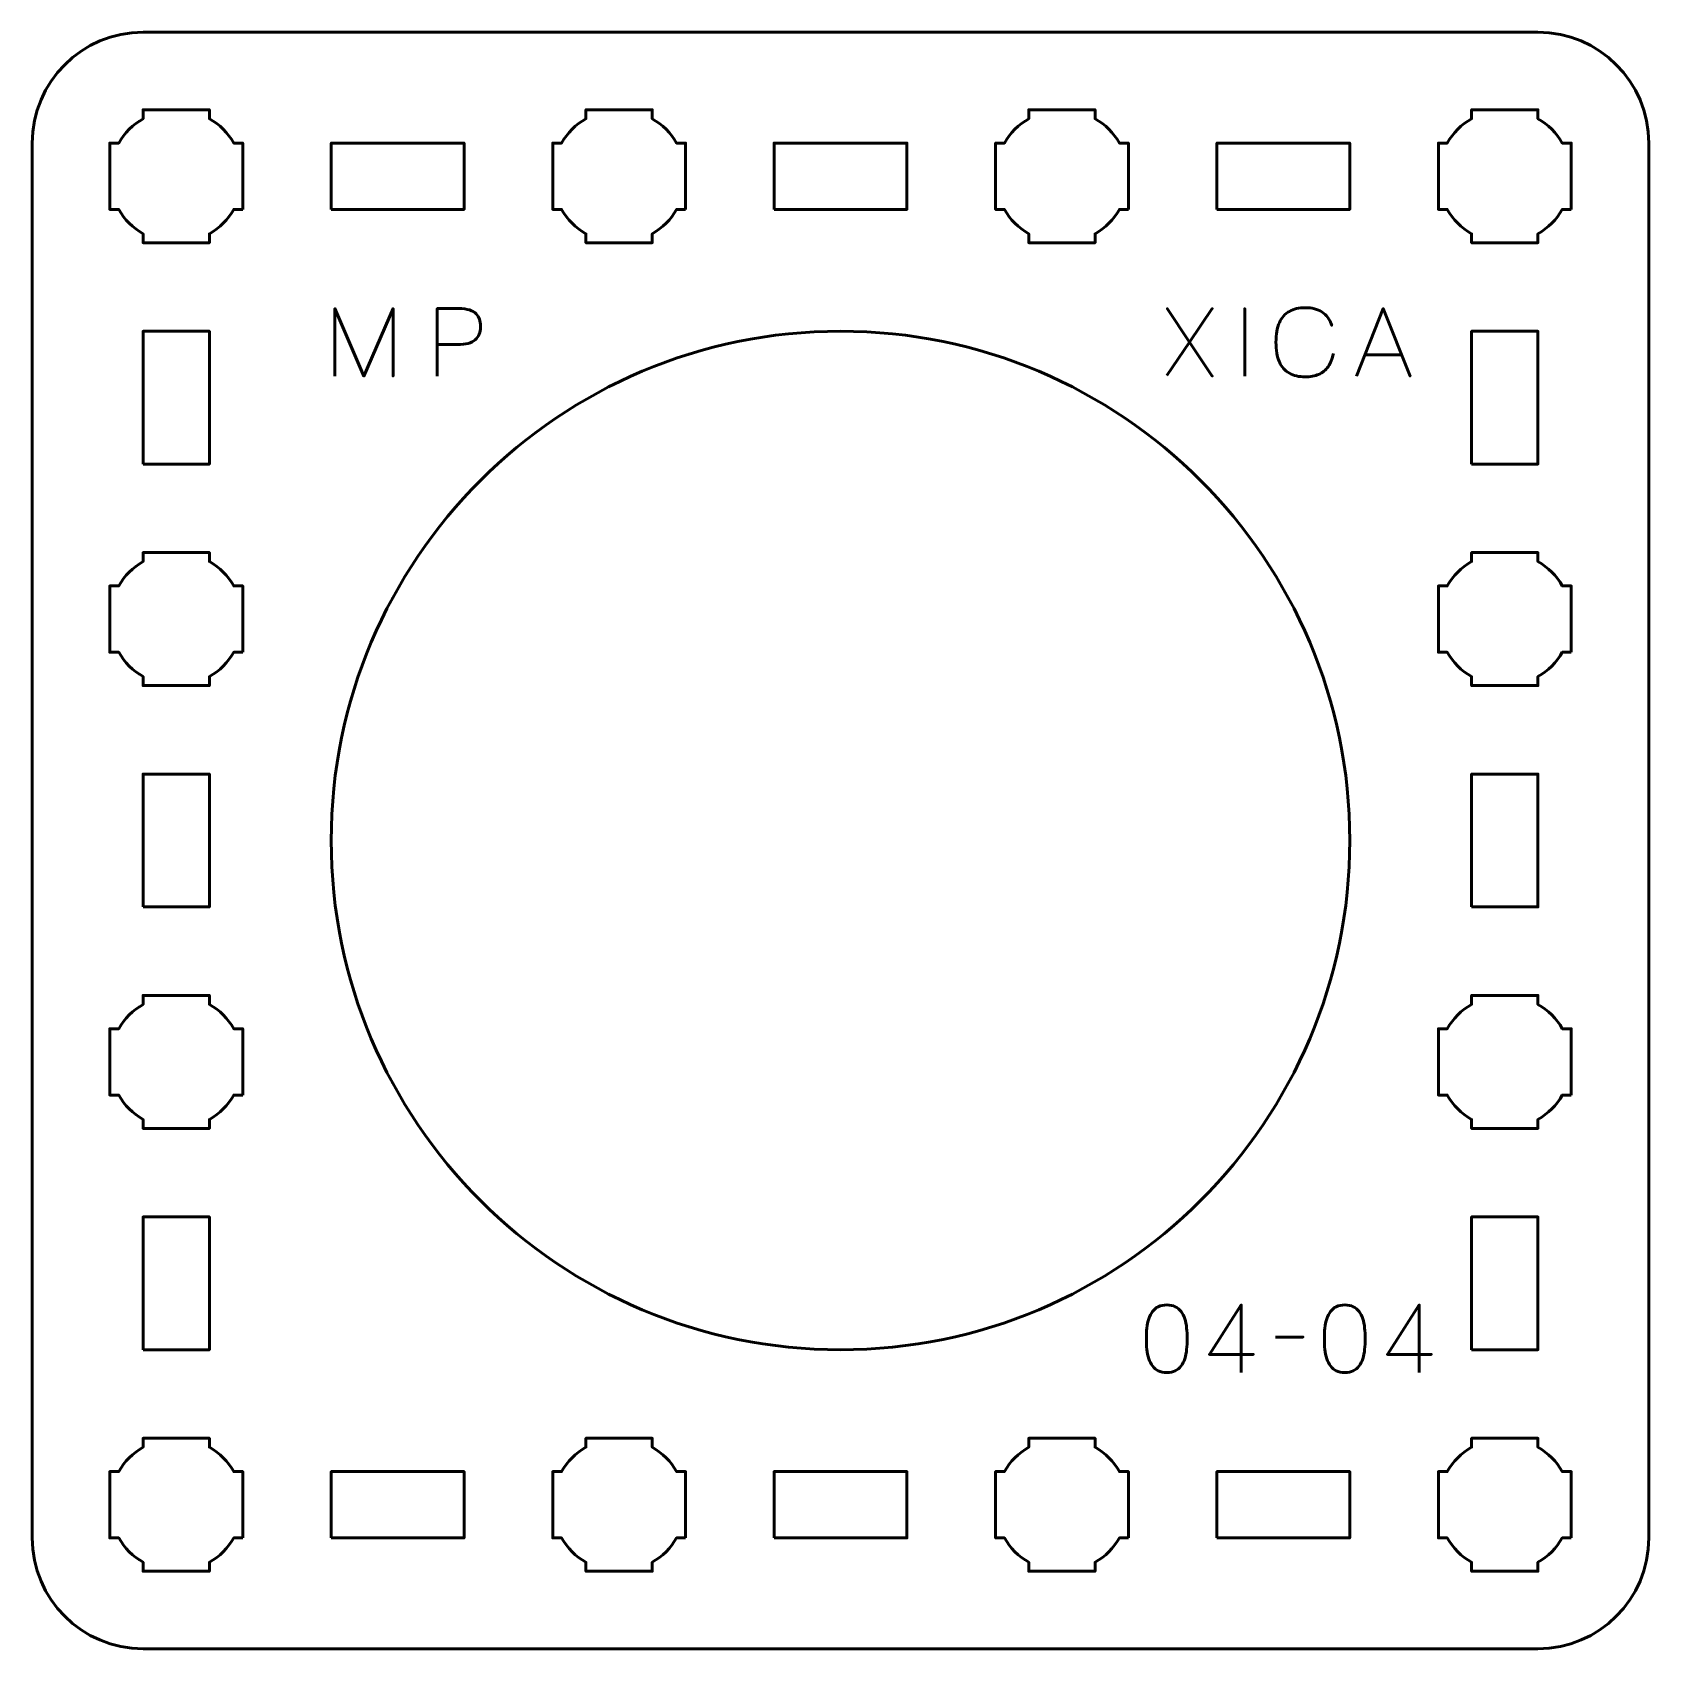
# Model space of a CAD drawing. Header units: centimetres. Extents: x -14.15 to -6.85, y -18.5 to -11.2.
import ezdxf

# ---------------------------------------------------------------- set-up
doc = ezdxf.new("R2010")
doc.units = ezdxf.units.CM
doc.header["$MEASUREMENT"] = 0
doc.layers.add('Layer 1', color=7, linetype='Continuous')

msp = doc.modelspace()

# ---------------------------------------------------------------- linework, layer by layer
at = {"layer": 'Layer 1', "lineweight": 53}
msp.add_ellipse((-10.5, -14.85), major_axis=(0, 2.3), ratio=1, dxfattribs=at)
for points, knots in [([(-14.14999, -17.99992), (-14.14999, -17.99992), (-14.14999, -11.69996), (-14.14999, -11.69996), (-14.14999, -11.69996), (-14.14999, -11.42299), (-13.92689, -11.2), (-13.64989, -11.2), (-13.64989, -11.2), (-13.64989, -11.2), (-7.34998, -11.2), (-7.34998, -11.2), (-7.34998, -11.2), (-7.07297, -11.2), (-6.85002, -11.42299), (-6.85002, -11.69996), (-6.85002, -11.69996), (-6.85002, -11.69996), (-6.85002, -17.99992), (-6.85002, -17.99992), (-6.85002, -17.99992), (-6.85002, -18.27692), (-7.07297, -18.50001), (-7.34998, -18.50001), (-7.34998, -18.50001), (-7.34998, -18.50001), (-13.64989, -18.50001), (-13.64989, -18.50001), (-13.64989, -18.50001), (-13.92689, -18.50001), (-14.14999, -18.27692), (-14.14999, -17.99992)], [0, 0, 0, 0, 0.125, 0.125, 0.125, 0.125, 0.25, 0.25, 0.25, 0.25, 0.375, 0.375, 0.375, 0.375, 0.5, 0.5, 0.5, 0.5, 0.625, 0.625, 0.625, 0.625, 0.75, 0.75, 0.75, 0.75, 0.875, 0.875, 0.875, 0.875, 1, 1, 1, 1]), ([(-13.19996, -11.99996), (-13.19996, -11.99996), (-13.24007, -11.99996), (-13.24007, -11.99996), (-13.24007, -11.99996), (-13.26639, -12.04558), (-13.30441, -12.08346), (-13.34989, -12.10978), (-13.34989, -12.10978), (-13.34989, -12.10978), (-13.34989, -12.15003), (-13.34989, -12.15003), (-13.34989, -12.15003), (-13.34989, -12.15003), (-13.49996, -12.15003), (-13.49996, -12.15003), (-13.49996, -12.15003), (-13.49996, -12.15003), (-13.64989, -12.15003), (-13.64989, -12.15003), (-13.64989, -12.15003), (-13.64989, -12.15003), (-13.64989, -12.10978), (-13.64989, -12.10978), (-13.64989, -12.10978), (-13.6955, -12.08346), (-13.73343, -12.04558), (-13.75975, -11.99996), (-13.75975, -11.99996), (-13.75975, -11.99996), (-13.79996, -11.99996), (-13.79996, -11.99996), (-13.79996, -11.99996), (-13.79996, -11.99996), (-13.79996, -11.85003), (-13.79996, -11.85003), (-13.79996, -11.85003), (-13.79996, -11.85003), (-13.79996, -11.69996), (-13.79996, -11.69996), (-13.79996, -11.69996), (-13.79996, -11.69996), (-13.75975, -11.69996), (-13.75975, -11.69996), (-13.75975, -11.69996), (-13.73343, -11.65449), (-13.6955, -11.61646), (-13.64989, -11.59014), (-13.64989, -11.59014), (-13.64989, -11.59014), (-13.64989, -11.55003), (-13.64989, -11.55003), (-13.64989, -11.55003), (-13.64989, -11.55003), (-13.49996, -11.55003), (-13.49996, -11.55003), (-13.49996, -11.55003), (-13.49996, -11.55003), (-13.34989, -11.55003), (-13.34989, -11.55003), (-13.34989, -11.55003), (-13.34989, -11.55003), (-13.34989, -11.59014), (-13.34989, -11.59014), (-13.34989, -11.59014), (-13.30441, -11.61646), (-13.26639, -11.65449), (-13.24007, -11.69996), (-13.24007, -11.69996), (-13.24007, -11.69996), (-13.19996, -11.69996), (-13.19996, -11.69996), (-13.19996, -11.69996), (-13.19996, -11.69996), (-13.19996, -11.85003), (-13.19996, -11.85003), (-13.19996, -11.85003), (-13.19996, -11.85003), (-13.19996, -11.99996), (-13.19996, -11.99996)], [0, 0, 0, 0, 0.05, 0.05, 0.05, 0.05, 0.1, 0.1, 0.1, 0.1, 0.15, 0.15, 0.15, 0.15, 0.2, 0.2, 0.2, 0.2, 0.25, 0.25, 0.25, 0.25, 0.3, 0.3, 0.3, 0.3, 0.35, 0.35, 0.35, 0.35, 0.4, 0.4, 0.4, 0.4, 0.45, 0.45, 0.45, 0.45, 0.5, 0.5, 0.5, 0.5, 0.55, 0.55, 0.55, 0.55, 0.6, 0.6, 0.6, 0.6, 0.65, 0.65, 0.65, 0.65, 0.7, 0.7, 0.7, 0.7, 0.75, 0.75, 0.75, 0.75, 0.8, 0.8, 0.8, 0.8, 0.85, 0.85, 0.85, 0.85, 0.9, 0.9, 0.9, 0.9, 0.95, 0.95, 0.95, 0.95, 1, 1, 1, 1]), ([(-11.19989, -11.99996), (-11.19989, -11.99996), (-11.24015, -11.99996), (-11.24015, -11.99996), (-11.24015, -11.99996), (-11.26646, -12.04558), (-11.30449, -12.08346), (-11.34997, -12.10978), (-11.34997, -12.10978), (-11.34997, -12.10978), (-11.34997, -12.15003), (-11.34997, -12.15003), (-11.34997, -12.15003), (-11.34997, -12.15003), (-11.4999, -12.15003), (-11.4999, -12.15003), (-11.4999, -12.15003), (-11.4999, -12.15003), (-11.64997, -12.15003), (-11.64997, -12.15003), (-11.64997, -12.15003), (-11.64997, -12.15003), (-11.64997, -12.10978), (-11.64997, -12.10978), (-11.64997, -12.10978), (-11.69544, -12.08346), (-11.73347, -12.04558), (-11.75979, -11.99996), (-11.75979, -11.99996), (-11.75979, -11.99996), (-11.7999, -11.99996), (-11.7999, -11.99996), (-11.7999, -11.99996), (-11.7999, -11.99996), (-11.7999, -11.85003), (-11.7999, -11.85003), (-11.7999, -11.85003), (-11.7999, -11.85003), (-11.7999, -11.69996), (-11.7999, -11.69996), (-11.7999, -11.69996), (-11.7999, -11.69996), (-11.75979, -11.69996), (-11.75979, -11.69996), (-11.75979, -11.69996), (-11.73347, -11.65449), (-11.69544, -11.61646), (-11.64997, -11.59014), (-11.64997, -11.59014), (-11.64997, -11.59014), (-11.64997, -11.55003), (-11.64997, -11.55003), (-11.64997, -11.55003), (-11.64997, -11.55003), (-11.4999, -11.55003), (-11.4999, -11.55003), (-11.4999, -11.55003), (-11.4999, -11.55003), (-11.34997, -11.55003), (-11.34997, -11.55003), (-11.34997, -11.55003), (-11.34997, -11.55003), (-11.34997, -11.59014), (-11.34997, -11.59014), (-11.34997, -11.59014), (-11.30449, -11.61646), (-11.26646, -11.65449), (-11.24015, -11.69996), (-11.24015, -11.69996), (-11.24015, -11.69996), (-11.19989, -11.69996), (-11.19989, -11.69996), (-11.19989, -11.69996), (-11.19989, -11.69996), (-11.19989, -11.85003), (-11.19989, -11.85003), (-11.19989, -11.85003), (-11.19989, -11.85003), (-11.19989, -11.99996), (-11.19989, -11.99996)], [0, 0, 0, 0, 0.05, 0.05, 0.05, 0.05, 0.1, 0.1, 0.1, 0.1, 0.15, 0.15, 0.15, 0.15, 0.2, 0.2, 0.2, 0.2, 0.25, 0.25, 0.25, 0.25, 0.3, 0.3, 0.3, 0.3, 0.35, 0.35, 0.35, 0.35, 0.4, 0.4, 0.4, 0.4, 0.45, 0.45, 0.45, 0.45, 0.5, 0.5, 0.5, 0.5, 0.55, 0.55, 0.55, 0.55, 0.6, 0.6, 0.6, 0.6, 0.65, 0.65, 0.65, 0.65, 0.7, 0.7, 0.7, 0.7, 0.75, 0.75, 0.75, 0.75, 0.8, 0.8, 0.8, 0.8, 0.85, 0.85, 0.85, 0.85, 0.9, 0.9, 0.9, 0.9, 0.95, 0.95, 0.95, 0.95, 1, 1, 1, 1]), ([(-9.19989, -11.99996), (-9.19989, -11.99996), (-9.24015, -11.99996), (-9.24015, -11.99996), (-9.24015, -11.99996), (-9.26646, -12.04558), (-9.30449, -12.08346), (-9.34997, -12.10978), (-9.34997, -12.10978), (-9.34997, -12.10978), (-9.34997, -12.15003), (-9.34997, -12.15003), (-9.34997, -12.15003), (-9.34997, -12.15003), (-9.4999, -12.15003), (-9.4999, -12.15003), (-9.4999, -12.15003), (-9.4999, -12.15003), (-9.64997, -12.15003), (-9.64997, -12.15003), (-9.64997, -12.15003), (-9.64997, -12.15003), (-9.64997, -12.10978), (-9.64997, -12.10978), (-9.64997, -12.10978), (-9.69544, -12.08346), (-9.73347, -12.04558), (-9.75979, -11.99996), (-9.75979, -11.99996), (-9.75979, -11.99996), (-9.7999, -11.99996), (-9.7999, -11.99996), (-9.7999, -11.99996), (-9.7999, -11.99996), (-9.7999, -11.85003), (-9.7999, -11.85003), (-9.7999, -11.85003), (-9.7999, -11.85003), (-9.7999, -11.69996), (-9.7999, -11.69996), (-9.7999, -11.69996), (-9.7999, -11.69996), (-9.75979, -11.69996), (-9.75979, -11.69996), (-9.75979, -11.69996), (-9.73347, -11.65449), (-9.69544, -11.61646), (-9.64997, -11.59014), (-9.64997, -11.59014), (-9.64997, -11.59014), (-9.64997, -11.55003), (-9.64997, -11.55003), (-9.64997, -11.55003), (-9.64997, -11.55003), (-9.4999, -11.55003), (-9.4999, -11.55003), (-9.4999, -11.55003), (-9.4999, -11.55003), (-9.34997, -11.55003), (-9.34997, -11.55003), (-9.34997, -11.55003), (-9.34997, -11.55003), (-9.34997, -11.59014), (-9.34997, -11.59014), (-9.34997, -11.59014), (-9.30449, -11.61646), (-9.26646, -11.65449), (-9.24015, -11.69996), (-9.24015, -11.69996), (-9.24015, -11.69996), (-9.19989, -11.69996), (-9.19989, -11.69996), (-9.19989, -11.69996), (-9.19989, -11.69996), (-9.19989, -11.85003), (-9.19989, -11.85003), (-9.19989, -11.85003), (-9.19989, -11.85003), (-9.19989, -11.99996), (-9.19989, -11.99996)], [0, 0, 0, 0, 0.05, 0.05, 0.05, 0.05, 0.1, 0.1, 0.1, 0.1, 0.15, 0.15, 0.15, 0.15, 0.2, 0.2, 0.2, 0.2, 0.25, 0.25, 0.25, 0.25, 0.3, 0.3, 0.3, 0.3, 0.35, 0.35, 0.35, 0.35, 0.4, 0.4, 0.4, 0.4, 0.45, 0.45, 0.45, 0.45, 0.5, 0.5, 0.5, 0.5, 0.55, 0.55, 0.55, 0.55, 0.6, 0.6, 0.6, 0.6, 0.65, 0.65, 0.65, 0.65, 0.7, 0.7, 0.7, 0.7, 0.75, 0.75, 0.75, 0.75, 0.8, 0.8, 0.8, 0.8, 0.85, 0.85, 0.85, 0.85, 0.9, 0.9, 0.9, 0.9, 0.95, 0.95, 0.95, 0.95, 1, 1, 1, 1]), ([(-7.19989, -11.99996), (-7.19989, -11.99996), (-7.24015, -11.99996), (-7.24015, -11.99996), (-7.24015, -11.99996), (-7.26646, -12.04558), (-7.30449, -12.08346), (-7.34997, -12.10978), (-7.34997, -12.10978), (-7.34997, -12.10978), (-7.34997, -12.15003), (-7.34997, -12.15003), (-7.34997, -12.15003), (-7.34997, -12.15003), (-7.4999, -12.15003), (-7.4999, -12.15003), (-7.4999, -12.15003), (-7.4999, -12.15003), (-7.64997, -12.15003), (-7.64997, -12.15003), (-7.64997, -12.15003), (-7.64997, -12.15003), (-7.64997, -12.10978), (-7.64997, -12.10978), (-7.64997, -12.10978), (-7.69544, -12.08346), (-7.73347, -12.04558), (-7.75979, -11.99996), (-7.75979, -11.99996), (-7.75979, -11.99996), (-7.7999, -11.99996), (-7.7999, -11.99996), (-7.7999, -11.99996), (-7.7999, -11.99996), (-7.7999, -11.85003), (-7.7999, -11.85003), (-7.7999, -11.85003), (-7.7999, -11.85003), (-7.7999, -11.69996), (-7.7999, -11.69996), (-7.7999, -11.69996), (-7.7999, -11.69996), (-7.75979, -11.69996), (-7.75979, -11.69996), (-7.75979, -11.69996), (-7.73347, -11.65449), (-7.69544, -11.61646), (-7.64997, -11.59014), (-7.64997, -11.59014), (-7.64997, -11.59014), (-7.64997, -11.55003), (-7.64997, -11.55003), (-7.64997, -11.55003), (-7.64997, -11.55003), (-7.4999, -11.55003), (-7.4999, -11.55003), (-7.4999, -11.55003), (-7.4999, -11.55003), (-7.34997, -11.55003), (-7.34997, -11.55003), (-7.34997, -11.55003), (-7.34997, -11.55003), (-7.34997, -11.59014), (-7.34997, -11.59014), (-7.34997, -11.59014), (-7.30449, -11.61646), (-7.26646, -11.65449), (-7.24015, -11.69996), (-7.24015, -11.69996), (-7.24015, -11.69996), (-7.19989, -11.69996), (-7.19989, -11.69996), (-7.19989, -11.69996), (-7.19989, -11.69996), (-7.19989, -11.85003), (-7.19989, -11.85003), (-7.19989, -11.85003), (-7.19989, -11.85003), (-7.19989, -11.99996), (-7.19989, -11.99996)], [0, 0, 0, 0, 0.05, 0.05, 0.05, 0.05, 0.1, 0.1, 0.1, 0.1, 0.15, 0.15, 0.15, 0.15, 0.2, 0.2, 0.2, 0.2, 0.25, 0.25, 0.25, 0.25, 0.3, 0.3, 0.3, 0.3, 0.35, 0.35, 0.35, 0.35, 0.4, 0.4, 0.4, 0.4, 0.45, 0.45, 0.45, 0.45, 0.5, 0.5, 0.5, 0.5, 0.55, 0.55, 0.55, 0.55, 0.6, 0.6, 0.6, 0.6, 0.65, 0.65, 0.65, 0.65, 0.7, 0.7, 0.7, 0.7, 0.75, 0.75, 0.75, 0.75, 0.8, 0.8, 0.8, 0.8, 0.85, 0.85, 0.85, 0.85, 0.9, 0.9, 0.9, 0.9, 0.95, 0.95, 0.95, 0.95, 1, 1, 1, 1]), ([(-12.79994, -11.99996), (-12.79994, -11.99996), (-12.79994, -11.69996), (-12.79994, -11.69996), (-12.79994, -11.69996), (-12.79994, -11.69996), (-12.19995, -11.69996), (-12.19995, -11.69996), (-12.19995, -11.69996), (-12.19995, -11.69996), (-12.19995, -11.99996), (-12.19995, -11.99996), (-12.19995, -11.99996), (-12.19995, -11.99996), (-12.79994, -11.99996), (-12.79994, -11.99996)], [0, 0, 0, 0, 0.25, 0.25, 0.25, 0.25, 0.5, 0.5, 0.5, 0.5, 0.75, 0.75, 0.75, 0.75, 1, 1, 1, 1]), ([(-10.79994, -11.99996), (-10.79994, -11.99996), (-10.79994, -11.69996), (-10.79994, -11.69996), (-10.79994, -11.69996), (-10.79994, -11.69996), (-10.19995, -11.69996), (-10.19995, -11.69996), (-10.19995, -11.69996), (-10.19995, -11.69996), (-10.19995, -11.99996), (-10.19995, -11.99996), (-10.19995, -11.99996), (-10.19995, -11.99996), (-10.79994, -11.99996), (-10.79994, -11.99996)], [0, 0, 0, 0, 0.25, 0.25, 0.25, 0.25, 0.5, 0.5, 0.5, 0.5, 0.75, 0.75, 0.75, 0.75, 1, 1, 1, 1]), ([(-8.79994, -11.99996), (-8.79994, -11.99996), (-8.79994, -11.69996), (-8.79994, -11.69996), (-8.79994, -11.69996), (-8.79994, -11.69996), (-8.19995, -11.69996), (-8.19995, -11.69996), (-8.19995, -11.69996), (-8.19995, -11.69996), (-8.19995, -11.99996), (-8.19995, -11.99996), (-8.19995, -11.99996), (-8.19995, -11.99996), (-8.79994, -11.99996), (-8.79994, -11.99996)], [0, 0, 0, 0, 0.25, 0.25, 0.25, 0.25, 0.5, 0.5, 0.5, 0.5, 0.75, 0.75, 0.75, 0.75, 1, 1, 1, 1]), ([(-13.64989, -13.14995), (-13.64989, -13.14995), (-13.64989, -12.54994), (-13.64989, -12.54994), (-13.64989, -12.54994), (-13.64989, -12.54994), (-13.34989, -12.54994), (-13.34989, -12.54994), (-13.34989, -12.54994), (-13.34989, -12.54994), (-13.34989, -13.14995), (-13.34989, -13.14995), (-13.34989, -13.14995), (-13.34989, -13.14995), (-13.64989, -13.14995), (-13.64989, -13.14995)], [0, 0, 0, 0, 0.25, 0.25, 0.25, 0.25, 0.5, 0.5, 0.5, 0.5, 0.75, 0.75, 0.75, 0.75, 1, 1, 1, 1]), ([(-7.64989, -13.14995), (-7.64989, -13.14995), (-7.64989, -12.54994), (-7.64989, -12.54994), (-7.64989, -12.54994), (-7.64989, -12.54994), (-7.34989, -12.54994), (-7.34989, -12.54994), (-7.34989, -12.54994), (-7.34989, -12.54994), (-7.34989, -13.14995), (-7.34989, -13.14995), (-7.34989, -13.14995), (-7.34989, -13.14995), (-7.64989, -13.14995), (-7.64989, -13.14995)], [0, 0, 0, 0, 0.25, 0.25, 0.25, 0.25, 0.5, 0.5, 0.5, 0.5, 0.75, 0.75, 0.75, 0.75, 1, 1, 1, 1]), ([(-13.19996, -13.99996), (-13.19996, -13.99996), (-13.24007, -13.99996), (-13.24007, -13.99996), (-13.24007, -13.99996), (-13.26639, -14.04558), (-13.30441, -14.08346), (-13.34989, -14.10978), (-13.34989, -14.10978), (-13.34989, -14.10978), (-13.34989, -14.15003), (-13.34989, -14.15003), (-13.34989, -14.15003), (-13.34989, -14.15003), (-13.49996, -14.15003), (-13.49996, -14.15003), (-13.49996, -14.15003), (-13.49996, -14.15003), (-13.64989, -14.15003), (-13.64989, -14.15003), (-13.64989, -14.15003), (-13.64989, -14.15003), (-13.64989, -14.10978), (-13.64989, -14.10978), (-13.64989, -14.10978), (-13.6955, -14.08346), (-13.73343, -14.04558), (-13.75975, -13.99996), (-13.75975, -13.99996), (-13.75975, -13.99996), (-13.79996, -13.99996), (-13.79996, -13.99996), (-13.79996, -13.99996), (-13.79996, -13.99996), (-13.79996, -13.85003), (-13.79996, -13.85003), (-13.79996, -13.85003), (-13.79996, -13.85003), (-13.79996, -13.69996), (-13.79996, -13.69996), (-13.79996, -13.69996), (-13.79996, -13.69996), (-13.75975, -13.69996), (-13.75975, -13.69996), (-13.75975, -13.69996), (-13.73343, -13.65449), (-13.6955, -13.61646), (-13.64989, -13.59014), (-13.64989, -13.59014), (-13.64989, -13.59014), (-13.64989, -13.55003), (-13.64989, -13.55003), (-13.64989, -13.55003), (-13.64989, -13.55003), (-13.49996, -13.55003), (-13.49996, -13.55003), (-13.49996, -13.55003), (-13.49996, -13.55003), (-13.34989, -13.55003), (-13.34989, -13.55003), (-13.34989, -13.55003), (-13.34989, -13.55003), (-13.34989, -13.59014), (-13.34989, -13.59014), (-13.34989, -13.59014), (-13.30441, -13.61646), (-13.26639, -13.65449), (-13.24007, -13.69996), (-13.24007, -13.69996), (-13.24007, -13.69996), (-13.19996, -13.69996), (-13.19996, -13.69996), (-13.19996, -13.69996), (-13.19996, -13.69996), (-13.19996, -13.85003), (-13.19996, -13.85003), (-13.19996, -13.85003), (-13.19996, -13.85003), (-13.19996, -13.99996), (-13.19996, -13.99996)], [0, 0, 0, 0, 0.05, 0.05, 0.05, 0.05, 0.1, 0.1, 0.1, 0.1, 0.15, 0.15, 0.15, 0.15, 0.2, 0.2, 0.2, 0.2, 0.25, 0.25, 0.25, 0.25, 0.3, 0.3, 0.3, 0.3, 0.35, 0.35, 0.35, 0.35, 0.4, 0.4, 0.4, 0.4, 0.45, 0.45, 0.45, 0.45, 0.5, 0.5, 0.5, 0.5, 0.55, 0.55, 0.55, 0.55, 0.6, 0.6, 0.6, 0.6, 0.65, 0.65, 0.65, 0.65, 0.7, 0.7, 0.7, 0.7, 0.75, 0.75, 0.75, 0.75, 0.8, 0.8, 0.8, 0.8, 0.85, 0.85, 0.85, 0.85, 0.9, 0.9, 0.9, 0.9, 0.95, 0.95, 0.95, 0.95, 1, 1, 1, 1]), ([(-7.19996, -13.99996), (-7.19996, -13.99996), (-7.24007, -13.99996), (-7.24007, -13.99996), (-7.24007, -13.99996), (-7.26639, -14.04558), (-7.30441, -14.08346), (-7.34989, -14.10978), (-7.34989, -14.10978), (-7.34989, -14.10978), (-7.34989, -14.15003), (-7.34989, -14.15003), (-7.34989, -14.15003), (-7.34989, -14.15003), (-7.49996, -14.15003), (-7.49996, -14.15003), (-7.49996, -14.15003), (-7.49996, -14.15003), (-7.64989, -14.15003), (-7.64989, -14.15003), (-7.64989, -14.15003), (-7.64989, -14.15003), (-7.64989, -14.10978), (-7.64989, -14.10978), (-7.64989, -14.10978), (-7.6955, -14.08346), (-7.73343, -14.04558), (-7.75975, -13.99996), (-7.75975, -13.99996), (-7.75975, -13.99996), (-7.79996, -13.99996), (-7.79996, -13.99996), (-7.79996, -13.99996), (-7.79996, -13.99996), (-7.79996, -13.85003), (-7.79996, -13.85003), (-7.79996, -13.85003), (-7.79996, -13.85003), (-7.79996, -13.69996), (-7.79996, -13.69996), (-7.79996, -13.69996), (-7.79996, -13.69996), (-7.75975, -13.69996), (-7.75975, -13.69996), (-7.75975, -13.69996), (-7.73343, -13.65449), (-7.6955, -13.61646), (-7.64989, -13.59014), (-7.64989, -13.59014), (-7.64989, -13.59014), (-7.64989, -13.55003), (-7.64989, -13.55003), (-7.64989, -13.55003), (-7.64989, -13.55003), (-7.49996, -13.55003), (-7.49996, -13.55003), (-7.49996, -13.55003), (-7.49996, -13.55003), (-7.34989, -13.55003), (-7.34989, -13.55003), (-7.34989, -13.55003), (-7.34989, -13.55003), (-7.34989, -13.59014), (-7.34989, -13.59014), (-7.34989, -13.59014), (-7.30441, -13.61646), (-7.26639, -13.65449), (-7.24007, -13.69996), (-7.24007, -13.69996), (-7.24007, -13.69996), (-7.19996, -13.69996), (-7.19996, -13.69996), (-7.19996, -13.69996), (-7.19996, -13.69996), (-7.19996, -13.85003), (-7.19996, -13.85003), (-7.19996, -13.85003), (-7.19996, -13.85003), (-7.19996, -13.99996), (-7.19996, -13.99996)], [0, 0, 0, 0, 0.05, 0.05, 0.05, 0.05, 0.1, 0.1, 0.1, 0.1, 0.15, 0.15, 0.15, 0.15, 0.2, 0.2, 0.2, 0.2, 0.25, 0.25, 0.25, 0.25, 0.3, 0.3, 0.3, 0.3, 0.35, 0.35, 0.35, 0.35, 0.4, 0.4, 0.4, 0.4, 0.45, 0.45, 0.45, 0.45, 0.5, 0.5, 0.5, 0.5, 0.55, 0.55, 0.55, 0.55, 0.6, 0.6, 0.6, 0.6, 0.65, 0.65, 0.65, 0.65, 0.7, 0.7, 0.7, 0.7, 0.75, 0.75, 0.75, 0.75, 0.8, 0.8, 0.8, 0.8, 0.85, 0.85, 0.85, 0.85, 0.9, 0.9, 0.9, 0.9, 0.95, 0.95, 0.95, 0.95, 1, 1, 1, 1]), ([(-13.64989, -15.14995), (-13.64989, -15.14995), (-13.64989, -14.54994), (-13.64989, -14.54994), (-13.64989, -14.54994), (-13.64989, -14.54994), (-13.34989, -14.54994), (-13.34989, -14.54994), (-13.34989, -14.54994), (-13.34989, -14.54994), (-13.34989, -15.14995), (-13.34989, -15.14995), (-13.34989, -15.14995), (-13.34989, -15.14995), (-13.64989, -15.14995), (-13.64989, -15.14995)], [0, 0, 0, 0, 0.25, 0.25, 0.25, 0.25, 0.5, 0.5, 0.5, 0.5, 0.75, 0.75, 0.75, 0.75, 1, 1, 1, 1]), ([(-7.64989, -15.14995), (-7.64989, -15.14995), (-7.64989, -14.54994), (-7.64989, -14.54994), (-7.64989, -14.54994), (-7.64989, -14.54994), (-7.34989, -14.54994), (-7.34989, -14.54994), (-7.34989, -14.54994), (-7.34989, -14.54994), (-7.34989, -15.14995), (-7.34989, -15.14995), (-7.34989, -15.14995), (-7.34989, -15.14995), (-7.64989, -15.14995), (-7.64989, -15.14995)], [0, 0, 0, 0, 0.25, 0.25, 0.25, 0.25, 0.5, 0.5, 0.5, 0.5, 0.75, 0.75, 0.75, 0.75, 1, 1, 1, 1]), ([(-13.19996, -15.99992), (-13.19996, -15.99992), (-13.24007, -15.99992), (-13.24007, -15.99992), (-13.24007, -15.99992), (-13.26639, -16.04553), (-13.30441, -16.08345), (-13.34989, -16.10977), (-13.34989, -16.10977), (-13.34989, -16.10977), (-13.34989, -16.14999), (-13.34989, -16.14999), (-13.34989, -16.14999), (-13.34989, -16.14999), (-13.49996, -16.14999), (-13.49996, -16.14999), (-13.49996, -16.14999), (-13.49996, -16.14999), (-13.64989, -16.14999), (-13.64989, -16.14999), (-13.64989, -16.14999), (-13.64989, -16.14999), (-13.64989, -16.10977), (-13.64989, -16.10977), (-13.64989, -16.10977), (-13.6955, -16.08345), (-13.73343, -16.04553), (-13.75975, -15.99992), (-13.75975, -15.99992), (-13.75975, -15.99992), (-13.79996, -15.99992), (-13.79996, -15.99992), (-13.79996, -15.99992), (-13.79996, -15.99992), (-13.79996, -15.84999), (-13.79996, -15.84999), (-13.79996, -15.84999), (-13.79996, -15.84999), (-13.79996, -15.69991), (-13.79996, -15.69991), (-13.79996, -15.69991), (-13.79996, -15.69991), (-13.75975, -15.69991), (-13.75975, -15.69991), (-13.75975, -15.69991), (-13.73343, -15.65444), (-13.6955, -15.61641), (-13.64989, -15.59009), (-13.64989, -15.59009), (-13.64989, -15.59009), (-13.64989, -15.54998), (-13.64989, -15.54998), (-13.64989, -15.54998), (-13.64989, -15.54998), (-13.49996, -15.54998), (-13.49996, -15.54998), (-13.49996, -15.54998), (-13.49996, -15.54998), (-13.34989, -15.54998), (-13.34989, -15.54998), (-13.34989, -15.54998), (-13.34989, -15.54998), (-13.34989, -15.59009), (-13.34989, -15.59009), (-13.34989, -15.59009), (-13.30441, -15.61641), (-13.26639, -15.65444), (-13.24007, -15.69991), (-13.24007, -15.69991), (-13.24007, -15.69991), (-13.19996, -15.69991), (-13.19996, -15.69991), (-13.19996, -15.69991), (-13.19996, -15.69991), (-13.19996, -15.84999), (-13.19996, -15.84999), (-13.19996, -15.84999), (-13.19996, -15.84999), (-13.19996, -15.99992), (-13.19996, -15.99992)], [0, 0, 0, 0, 0.05, 0.05, 0.05, 0.05, 0.1, 0.1, 0.1, 0.1, 0.15, 0.15, 0.15, 0.15, 0.2, 0.2, 0.2, 0.2, 0.25, 0.25, 0.25, 0.25, 0.3, 0.3, 0.3, 0.3, 0.35, 0.35, 0.35, 0.35, 0.4, 0.4, 0.4, 0.4, 0.45, 0.45, 0.45, 0.45, 0.5, 0.5, 0.5, 0.5, 0.55, 0.55, 0.55, 0.55, 0.6, 0.6, 0.6, 0.6, 0.65, 0.65, 0.65, 0.65, 0.7, 0.7, 0.7, 0.7, 0.75, 0.75, 0.75, 0.75, 0.8, 0.8, 0.8, 0.8, 0.85, 0.85, 0.85, 0.85, 0.9, 0.9, 0.9, 0.9, 0.95, 0.95, 0.95, 0.95, 1, 1, 1, 1]), ([(-7.19996, -15.99992), (-7.19996, -15.99992), (-7.24007, -15.99992), (-7.24007, -15.99992), (-7.24007, -15.99992), (-7.26639, -16.04553), (-7.30441, -16.08345), (-7.34989, -16.10977), (-7.34989, -16.10977), (-7.34989, -16.10977), (-7.34989, -16.14999), (-7.34989, -16.14999), (-7.34989, -16.14999), (-7.34989, -16.14999), (-7.49996, -16.14999), (-7.49996, -16.14999), (-7.49996, -16.14999), (-7.49996, -16.14999), (-7.64989, -16.14999), (-7.64989, -16.14999), (-7.64989, -16.14999), (-7.64989, -16.14999), (-7.64989, -16.10977), (-7.64989, -16.10977), (-7.64989, -16.10977), (-7.6955, -16.08345), (-7.73343, -16.04553), (-7.75975, -15.99992), (-7.75975, -15.99992), (-7.75975, -15.99992), (-7.79996, -15.99992), (-7.79996, -15.99992), (-7.79996, -15.99992), (-7.79996, -15.99992), (-7.79996, -15.84999), (-7.79996, -15.84999), (-7.79996, -15.84999), (-7.79996, -15.84999), (-7.79996, -15.69991), (-7.79996, -15.69991), (-7.79996, -15.69991), (-7.79996, -15.69991), (-7.75975, -15.69991), (-7.75975, -15.69991), (-7.75975, -15.69991), (-7.73343, -15.65444), (-7.6955, -15.61641), (-7.64989, -15.59009), (-7.64989, -15.59009), (-7.64989, -15.59009), (-7.64989, -15.54998), (-7.64989, -15.54998), (-7.64989, -15.54998), (-7.64989, -15.54998), (-7.49996, -15.54998), (-7.49996, -15.54998), (-7.49996, -15.54998), (-7.49996, -15.54998), (-7.34989, -15.54998), (-7.34989, -15.54998), (-7.34989, -15.54998), (-7.34989, -15.54998), (-7.34989, -15.59009), (-7.34989, -15.59009), (-7.34989, -15.59009), (-7.30441, -15.61641), (-7.26639, -15.65444), (-7.24007, -15.69991), (-7.24007, -15.69991), (-7.24007, -15.69991), (-7.19996, -15.69991), (-7.19996, -15.69991), (-7.19996, -15.69991), (-7.19996, -15.69991), (-7.19996, -15.84999), (-7.19996, -15.84999), (-7.19996, -15.84999), (-7.19996, -15.84999), (-7.19996, -15.99992), (-7.19996, -15.99992)], [0, 0, 0, 0, 0.05, 0.05, 0.05, 0.05, 0.1, 0.1, 0.1, 0.1, 0.15, 0.15, 0.15, 0.15, 0.2, 0.2, 0.2, 0.2, 0.25, 0.25, 0.25, 0.25, 0.3, 0.3, 0.3, 0.3, 0.35, 0.35, 0.35, 0.35, 0.4, 0.4, 0.4, 0.4, 0.45, 0.45, 0.45, 0.45, 0.5, 0.5, 0.5, 0.5, 0.55, 0.55, 0.55, 0.55, 0.6, 0.6, 0.6, 0.6, 0.65, 0.65, 0.65, 0.65, 0.7, 0.7, 0.7, 0.7, 0.75, 0.75, 0.75, 0.75, 0.8, 0.8, 0.8, 0.8, 0.85, 0.85, 0.85, 0.85, 0.9, 0.9, 0.9, 0.9, 0.95, 0.95, 0.95, 0.95, 1, 1, 1, 1]), ([(-13.64989, -17.14997), (-13.64989, -17.14997), (-13.64989, -16.54997), (-13.64989, -16.54997), (-13.64989, -16.54997), (-13.64989, -16.54997), (-13.34989, -16.54997), (-13.34989, -16.54997), (-13.34989, -16.54997), (-13.34989, -16.54997), (-13.34989, -17.14997), (-13.34989, -17.14997), (-13.34989, -17.14997), (-13.34989, -17.14997), (-13.64989, -17.14997), (-13.64989, -17.14997)], [0, 0, 0, 0, 0.25, 0.25, 0.25, 0.25, 0.5, 0.5, 0.5, 0.5, 0.75, 0.75, 0.75, 0.75, 1, 1, 1, 1]), ([(-7.64989, -17.14997), (-7.64989, -17.14997), (-7.64989, -16.54997), (-7.64989, -16.54997), (-7.64989, -16.54997), (-7.64989, -16.54997), (-7.34989, -16.54997), (-7.34989, -16.54997), (-7.34989, -16.54997), (-7.34989, -16.54997), (-7.34989, -17.14997), (-7.34989, -17.14997), (-7.34989, -17.14997), (-7.34989, -17.14997), (-7.64989, -17.14997), (-7.64989, -17.14997)], [0, 0, 0, 0, 0.25, 0.25, 0.25, 0.25, 0.5, 0.5, 0.5, 0.5, 0.75, 0.75, 0.75, 0.75, 1, 1, 1, 1]), ([(-13.19996, -17.99992), (-13.19996, -17.99992), (-13.24007, -17.99992), (-13.24007, -17.99992), (-13.24007, -17.99992), (-13.26639, -18.04553), (-13.30441, -18.08345), (-13.34989, -18.10977), (-13.34989, -18.10977), (-13.34989, -18.10977), (-13.34989, -18.14999), (-13.34989, -18.14999), (-13.34989, -18.14999), (-13.34989, -18.14999), (-13.49996, -18.14999), (-13.49996, -18.14999), (-13.49996, -18.14999), (-13.49996, -18.14999), (-13.64989, -18.14999), (-13.64989, -18.14999), (-13.64989, -18.14999), (-13.64989, -18.14999), (-13.64989, -18.10977), (-13.64989, -18.10977), (-13.64989, -18.10977), (-13.6955, -18.08345), (-13.73343, -18.04553), (-13.75975, -17.99992), (-13.75975, -17.99992), (-13.75975, -17.99992), (-13.79996, -17.99992), (-13.79996, -17.99992), (-13.79996, -17.99992), (-13.79996, -17.99992), (-13.79996, -17.84999), (-13.79996, -17.84999), (-13.79996, -17.84999), (-13.79996, -17.84999), (-13.79996, -17.69991), (-13.79996, -17.69991), (-13.79996, -17.69991), (-13.79996, -17.69991), (-13.75975, -17.69991), (-13.75975, -17.69991), (-13.75975, -17.69991), (-13.73343, -17.65444), (-13.6955, -17.61641), (-13.64989, -17.59009), (-13.64989, -17.59009), (-13.64989, -17.59009), (-13.64989, -17.54998), (-13.64989, -17.54998), (-13.64989, -17.54998), (-13.64989, -17.54998), (-13.49996, -17.54998), (-13.49996, -17.54998), (-13.49996, -17.54998), (-13.49996, -17.54998), (-13.34989, -17.54998), (-13.34989, -17.54998), (-13.34989, -17.54998), (-13.34989, -17.54998), (-13.34989, -17.59009), (-13.34989, -17.59009), (-13.34989, -17.59009), (-13.30441, -17.61641), (-13.26639, -17.65444), (-13.24007, -17.69991), (-13.24007, -17.69991), (-13.24007, -17.69991), (-13.19996, -17.69991), (-13.19996, -17.69991), (-13.19996, -17.69991), (-13.19996, -17.69991), (-13.19996, -17.84999), (-13.19996, -17.84999), (-13.19996, -17.84999), (-13.19996, -17.84999), (-13.19996, -17.99992), (-13.19996, -17.99992)], [0, 0, 0, 0, 0.05, 0.05, 0.05, 0.05, 0.1, 0.1, 0.1, 0.1, 0.15, 0.15, 0.15, 0.15, 0.2, 0.2, 0.2, 0.2, 0.25, 0.25, 0.25, 0.25, 0.3, 0.3, 0.3, 0.3, 0.35, 0.35, 0.35, 0.35, 0.4, 0.4, 0.4, 0.4, 0.45, 0.45, 0.45, 0.45, 0.5, 0.5, 0.5, 0.5, 0.55, 0.55, 0.55, 0.55, 0.6, 0.6, 0.6, 0.6, 0.65, 0.65, 0.65, 0.65, 0.7, 0.7, 0.7, 0.7, 0.75, 0.75, 0.75, 0.75, 0.8, 0.8, 0.8, 0.8, 0.85, 0.85, 0.85, 0.85, 0.9, 0.9, 0.9, 0.9, 0.95, 0.95, 0.95, 0.95, 1, 1, 1, 1]), ([(-11.19989, -17.99992), (-11.19989, -17.99992), (-11.24015, -17.99992), (-11.24015, -17.99992), (-11.24015, -17.99992), (-11.26646, -18.04553), (-11.30449, -18.08345), (-11.34997, -18.10977), (-11.34997, -18.10977), (-11.34997, -18.10977), (-11.34997, -18.14999), (-11.34997, -18.14999), (-11.34997, -18.14999), (-11.34997, -18.14999), (-11.4999, -18.14999), (-11.4999, -18.14999), (-11.4999, -18.14999), (-11.4999, -18.14999), (-11.64997, -18.14999), (-11.64997, -18.14999), (-11.64997, -18.14999), (-11.64997, -18.14999), (-11.64997, -18.10977), (-11.64997, -18.10977), (-11.64997, -18.10977), (-11.69544, -18.08345), (-11.73347, -18.04553), (-11.75979, -17.99992), (-11.75979, -17.99992), (-11.75979, -17.99992), (-11.7999, -17.99992), (-11.7999, -17.99992), (-11.7999, -17.99992), (-11.7999, -17.99992), (-11.7999, -17.84999), (-11.7999, -17.84999), (-11.7999, -17.84999), (-11.7999, -17.84999), (-11.7999, -17.69991), (-11.7999, -17.69991), (-11.7999, -17.69991), (-11.7999, -17.69991), (-11.75979, -17.69991), (-11.75979, -17.69991), (-11.75979, -17.69991), (-11.73347, -17.65444), (-11.69544, -17.61641), (-11.64997, -17.59009), (-11.64997, -17.59009), (-11.64997, -17.59009), (-11.64997, -17.54998), (-11.64997, -17.54998), (-11.64997, -17.54998), (-11.64997, -17.54998), (-11.4999, -17.54998), (-11.4999, -17.54998), (-11.4999, -17.54998), (-11.4999, -17.54998), (-11.34997, -17.54998), (-11.34997, -17.54998), (-11.34997, -17.54998), (-11.34997, -17.54998), (-11.34997, -17.59009), (-11.34997, -17.59009), (-11.34997, -17.59009), (-11.30449, -17.61641), (-11.26646, -17.65444), (-11.24015, -17.69991), (-11.24015, -17.69991), (-11.24015, -17.69991), (-11.19989, -17.69991), (-11.19989, -17.69991), (-11.19989, -17.69991), (-11.19989, -17.69991), (-11.19989, -17.84999), (-11.19989, -17.84999), (-11.19989, -17.84999), (-11.19989, -17.84999), (-11.19989, -17.99992), (-11.19989, -17.99992)], [0, 0, 0, 0, 0.05, 0.05, 0.05, 0.05, 0.1, 0.1, 0.1, 0.1, 0.15, 0.15, 0.15, 0.15, 0.2, 0.2, 0.2, 0.2, 0.25, 0.25, 0.25, 0.25, 0.3, 0.3, 0.3, 0.3, 0.35, 0.35, 0.35, 0.35, 0.4, 0.4, 0.4, 0.4, 0.45, 0.45, 0.45, 0.45, 0.5, 0.5, 0.5, 0.5, 0.55, 0.55, 0.55, 0.55, 0.6, 0.6, 0.6, 0.6, 0.65, 0.65, 0.65, 0.65, 0.7, 0.7, 0.7, 0.7, 0.75, 0.75, 0.75, 0.75, 0.8, 0.8, 0.8, 0.8, 0.85, 0.85, 0.85, 0.85, 0.9, 0.9, 0.9, 0.9, 0.95, 0.95, 0.95, 0.95, 1, 1, 1, 1]), ([(-9.19989, -17.99996), (-9.19989, -17.99996), (-9.24015, -17.99996), (-9.24015, -17.99996), (-9.24015, -17.99996), (-9.26646, -18.04558), (-9.30449, -18.08346), (-9.34997, -18.10978), (-9.34997, -18.10978), (-9.34997, -18.10978), (-9.34997, -18.15003), (-9.34997, -18.15003), (-9.34997, -18.15003), (-9.34997, -18.15003), (-9.4999, -18.15003), (-9.4999, -18.15003), (-9.4999, -18.15003), (-9.4999, -18.15003), (-9.64997, -18.15003), (-9.64997, -18.15003), (-9.64997, -18.15003), (-9.64997, -18.15003), (-9.64997, -18.10978), (-9.64997, -18.10978), (-9.64997, -18.10978), (-9.69544, -18.08346), (-9.73347, -18.04558), (-9.75979, -17.99996), (-9.75979, -17.99996), (-9.75979, -17.99996), (-9.7999, -17.99996), (-9.7999, -17.99996), (-9.7999, -17.99996), (-9.7999, -17.99996), (-9.7999, -17.85003), (-9.7999, -17.85003), (-9.7999, -17.85003), (-9.7999, -17.85003), (-9.7999, -17.69996), (-9.7999, -17.69996), (-9.7999, -17.69996), (-9.7999, -17.69996), (-9.75979, -17.69996), (-9.75979, -17.69996), (-9.75979, -17.69996), (-9.73347, -17.65449), (-9.69544, -17.61646), (-9.64997, -17.59014), (-9.64997, -17.59014), (-9.64997, -17.59014), (-9.64997, -17.55003), (-9.64997, -17.55003), (-9.64997, -17.55003), (-9.64997, -17.55003), (-9.4999, -17.55003), (-9.4999, -17.55003), (-9.4999, -17.55003), (-9.4999, -17.55003), (-9.34997, -17.55003), (-9.34997, -17.55003), (-9.34997, -17.55003), (-9.34997, -17.55003), (-9.34997, -17.59014), (-9.34997, -17.59014), (-9.34997, -17.59014), (-9.30449, -17.61646), (-9.26646, -17.65449), (-9.24015, -17.69996), (-9.24015, -17.69996), (-9.24015, -17.69996), (-9.19989, -17.69996), (-9.19989, -17.69996), (-9.19989, -17.69996), (-9.19989, -17.69996), (-9.19989, -17.85003), (-9.19989, -17.85003), (-9.19989, -17.85003), (-9.19989, -17.85003), (-9.19989, -17.99996), (-9.19989, -17.99996)], [0, 0, 0, 0, 0.05, 0.05, 0.05, 0.05, 0.1, 0.1, 0.1, 0.1, 0.15, 0.15, 0.15, 0.15, 0.2, 0.2, 0.2, 0.2, 0.25, 0.25, 0.25, 0.25, 0.3, 0.3, 0.3, 0.3, 0.35, 0.35, 0.35, 0.35, 0.4, 0.4, 0.4, 0.4, 0.45, 0.45, 0.45, 0.45, 0.5, 0.5, 0.5, 0.5, 0.55, 0.55, 0.55, 0.55, 0.6, 0.6, 0.6, 0.6, 0.65, 0.65, 0.65, 0.65, 0.7, 0.7, 0.7, 0.7, 0.75, 0.75, 0.75, 0.75, 0.8, 0.8, 0.8, 0.8, 0.85, 0.85, 0.85, 0.85, 0.9, 0.9, 0.9, 0.9, 0.95, 0.95, 0.95, 0.95, 1, 1, 1, 1]), ([(-7.19989, -17.99996), (-7.19989, -17.99996), (-7.24015, -17.99996), (-7.24015, -17.99996), (-7.24015, -17.99996), (-7.26646, -18.04558), (-7.30449, -18.08346), (-7.34997, -18.10978), (-7.34997, -18.10978), (-7.34997, -18.10978), (-7.34997, -18.15003), (-7.34997, -18.15003), (-7.34997, -18.15003), (-7.34997, -18.15003), (-7.4999, -18.15003), (-7.4999, -18.15003), (-7.4999, -18.15003), (-7.4999, -18.15003), (-7.64997, -18.15003), (-7.64997, -18.15003), (-7.64997, -18.15003), (-7.64997, -18.15003), (-7.64997, -18.10978), (-7.64997, -18.10978), (-7.64997, -18.10978), (-7.69544, -18.08346), (-7.73347, -18.04558), (-7.75979, -17.99996), (-7.75979, -17.99996), (-7.75979, -17.99996), (-7.7999, -17.99996), (-7.7999, -17.99996), (-7.7999, -17.99996), (-7.7999, -17.99996), (-7.7999, -17.85003), (-7.7999, -17.85003), (-7.7999, -17.85003), (-7.7999, -17.85003), (-7.7999, -17.69996), (-7.7999, -17.69996), (-7.7999, -17.69996), (-7.7999, -17.69996), (-7.75979, -17.69996), (-7.75979, -17.69996), (-7.75979, -17.69996), (-7.73347, -17.65449), (-7.69544, -17.61646), (-7.64997, -17.59014), (-7.64997, -17.59014), (-7.64997, -17.59014), (-7.64997, -17.55003), (-7.64997, -17.55003), (-7.64997, -17.55003), (-7.64997, -17.55003), (-7.4999, -17.55003), (-7.4999, -17.55003), (-7.4999, -17.55003), (-7.4999, -17.55003), (-7.34997, -17.55003), (-7.34997, -17.55003), (-7.34997, -17.55003), (-7.34997, -17.55003), (-7.34997, -17.59014), (-7.34997, -17.59014), (-7.34997, -17.59014), (-7.30449, -17.61646), (-7.26646, -17.65449), (-7.24015, -17.69996), (-7.24015, -17.69996), (-7.24015, -17.69996), (-7.19989, -17.69996), (-7.19989, -17.69996), (-7.19989, -17.69996), (-7.19989, -17.69996), (-7.19989, -17.85003), (-7.19989, -17.85003), (-7.19989, -17.85003), (-7.19989, -17.85003), (-7.19989, -17.99996), (-7.19989, -17.99996)], [0, 0, 0, 0, 0.05, 0.05, 0.05, 0.05, 0.1, 0.1, 0.1, 0.1, 0.15, 0.15, 0.15, 0.15, 0.2, 0.2, 0.2, 0.2, 0.25, 0.25, 0.25, 0.25, 0.3, 0.3, 0.3, 0.3, 0.35, 0.35, 0.35, 0.35, 0.4, 0.4, 0.4, 0.4, 0.45, 0.45, 0.45, 0.45, 0.5, 0.5, 0.5, 0.5, 0.55, 0.55, 0.55, 0.55, 0.6, 0.6, 0.6, 0.6, 0.65, 0.65, 0.65, 0.65, 0.7, 0.7, 0.7, 0.7, 0.75, 0.75, 0.75, 0.75, 0.8, 0.8, 0.8, 0.8, 0.85, 0.85, 0.85, 0.85, 0.9, 0.9, 0.9, 0.9, 0.95, 0.95, 0.95, 0.95, 1, 1, 1, 1]), ([(-12.79994, -17.99992), (-12.79994, -17.99992), (-12.79994, -17.69991), (-12.79994, -17.69991), (-12.79994, -17.69991), (-12.79994, -17.69991), (-12.19995, -17.69991), (-12.19995, -17.69991), (-12.19995, -17.69991), (-12.19995, -17.69991), (-12.19995, -17.99992), (-12.19995, -17.99992), (-12.19995, -17.99992), (-12.19995, -17.99992), (-12.79994, -17.99992), (-12.79994, -17.99992)], [0, 0, 0, 0, 0.25, 0.25, 0.25, 0.25, 0.5, 0.5, 0.5, 0.5, 0.75, 0.75, 0.75, 0.75, 1, 1, 1, 1]), ([(-10.79994, -17.99992), (-10.79994, -17.99992), (-10.79994, -17.69991), (-10.79994, -17.69991), (-10.79994, -17.69991), (-10.79994, -17.69991), (-10.19995, -17.69991), (-10.19995, -17.69991), (-10.19995, -17.69991), (-10.19995, -17.69991), (-10.19995, -17.99992), (-10.19995, -17.99992), (-10.19995, -17.99992), (-10.19995, -17.99992), (-10.79994, -17.99992), (-10.79994, -17.99992)], [0, 0, 0, 0, 0.25, 0.25, 0.25, 0.25, 0.5, 0.5, 0.5, 0.5, 0.75, 0.75, 0.75, 0.75, 1, 1, 1, 1]), ([(-8.79994, -17.99996), (-8.79994, -17.99996), (-8.79994, -17.69996), (-8.79994, -17.69996), (-8.79994, -17.69996), (-8.79994, -17.69996), (-8.19995, -17.69996), (-8.19995, -17.69996), (-8.19995, -17.69996), (-8.19995, -17.69996), (-8.19995, -17.99996), (-8.19995, -17.99996), (-8.19995, -17.99996), (-8.19995, -17.99996), (-8.79994, -17.99996), (-8.79994, -17.99996)], [0, 0, 0, 0, 0.25, 0.25, 0.25, 0.25, 0.5, 0.5, 0.5, 0.5, 0.75, 0.75, 0.75, 0.75, 1, 1, 1, 1])]:
    msp.add_open_spline(points, degree=3, knots=knots, dxfattribs=at)
at = {"layer": 'Layer 1', "color": 5, "lineweight": 53}
for points, knots in [([(-12.78367, -12.75263), (-12.78367, -12.75263), (-12.78367, -12.44741), (-12.78367, -12.44741), (-12.78367, -12.44741), (-12.78367, -12.44741), (-12.65244, -12.75263), (-12.65244, -12.75263), (-12.65244, -12.75263), (-12.65244, -12.75263), (-12.52078, -12.44741), (-12.52078, -12.44741), (-12.52078, -12.44741), (-12.52078, -12.44741), (-12.52078, -12.75263), (-12.52078, -12.75263), (-12.52078, -12.75263), (-12.52078, -12.75263), (-12.52078, -12.44741), (-12.52078, -12.44741), (-12.52078, -12.44741), (-12.52078, -12.44741), (-12.65244, -12.75263), (-12.65244, -12.75263), (-12.65244, -12.75263), (-12.65244, -12.75263), (-12.78367, -12.44741), (-12.78367, -12.44741), (-12.78367, -12.44741), (-12.78367, -12.44741), (-12.78367, -12.75263), (-12.78367, -12.75263)], [0, 0, 0, 0, 0.125, 0.125, 0.125, 0.125, 0.25, 0.25, 0.25, 0.25, 0.375, 0.375, 0.375, 0.375, 0.5, 0.5, 0.5, 0.5, 0.625, 0.625, 0.625, 0.625, 0.75, 0.75, 0.75, 0.75, 0.875, 0.875, 0.875, 0.875, 1, 1, 1, 1]), ([(-12.32097, -12.75263), (-12.32097, -12.75263), (-12.32097, -12.44741), (-12.32097, -12.44741), (-12.32097, -12.44741), (-12.32097, -12.44741), (-12.2236, -12.44741), (-12.2236, -12.44741), (-12.2236, -12.44741), (-12.20413, -12.44748), (-12.18812, -12.44967), (-12.17549, -12.4539), (-12.17549, -12.4539), (-12.16293, -12.45806), (-12.15305, -12.46385), (-12.14592, -12.47119), (-12.14592, -12.47119), (-12.1388, -12.47845), (-12.13372, -12.48678), (-12.13061, -12.49616), (-12.13061, -12.49616), (-12.12758, -12.50555), (-12.12582, -12.51535), (-12.12539, -12.52573), (-12.12539, -12.52573), (-12.1249, -12.5361), (-12.1261, -12.54626), (-12.12892, -12.55613), (-12.12892, -12.55613), (-12.13181, -12.56601), (-12.13668, -12.57497), (-12.14367, -12.58302), (-12.14367, -12.58302), (-12.15058, -12.59106), (-12.15996, -12.59748), (-12.17175, -12.60221), (-12.17175, -12.60221), (-12.18353, -12.607), (-12.19813, -12.6094), (-12.21556, -12.60954), (-12.21556, -12.60954), (-12.21556, -12.60954), (-12.32097, -12.60954), (-12.32097, -12.60954), (-12.32097, -12.60954), (-12.32097, -12.60954), (-12.21556, -12.60954), (-12.21556, -12.60954), (-12.21556, -12.60954), (-12.19849, -12.6094), (-12.18402, -12.607), (-12.17231, -12.60221), (-12.17231, -12.60221), (-12.16053, -12.59748), (-12.15114, -12.59106), (-12.14409, -12.58302), (-12.14409, -12.58302), (-12.1371, -12.57497), (-12.13209, -12.56601), (-12.12913, -12.55613), (-12.12913, -12.55613), (-12.12617, -12.54626), (-12.1249, -12.5361), (-12.12539, -12.52573), (-12.12539, -12.52573), (-12.12582, -12.51535), (-12.12758, -12.50555), (-12.13075, -12.49616), (-12.13075, -12.49616), (-12.13386, -12.48678), (-12.13908, -12.47845), (-12.14621, -12.47119), (-12.14621, -12.47119), (-12.1534, -12.46385), (-12.16328, -12.45806), (-12.17584, -12.4539), (-12.17584, -12.4539), (-12.18847, -12.44967), (-12.20434, -12.44748), (-12.2236, -12.44741), (-12.2236, -12.44741), (-12.2236, -12.44741), (-12.32097, -12.44741), (-12.32097, -12.44741), (-12.32097, -12.44741), (-12.32097, -12.44741), (-12.32097, -12.75263), (-12.32097, -12.75263)], [0, 0, 0, 0, 0.0454545, 0.0454545, 0.0454545, 0.0454545, 0.0909091, 0.0909091, 0.0909091, 0.0909091, 0.1363636, 0.1363636, 0.1363636, 0.1363636, 0.1818182, 0.1818182, 0.1818182, 0.1818182, 0.2272727, 0.2272727, 0.2272727, 0.2272727, 0.2727273, 0.2727273, 0.2727273, 0.2727273, 0.3181818, 0.3181818, 0.3181818, 0.3181818, 0.3636364, 0.3636364, 0.3636364, 0.3636364, 0.4090909, 0.4090909, 0.4090909, 0.4090909, 0.4545455, 0.4545455, 0.4545455, 0.4545455, 0.5, 0.5, 0.5, 0.5, 0.5454545, 0.5454545, 0.5454545, 0.5454545, 0.5909091, 0.5909091, 0.5909091, 0.5909091, 0.6363636, 0.6363636, 0.6363636, 0.6363636, 0.6818182, 0.6818182, 0.6818182, 0.6818182, 0.7272727, 0.7272727, 0.7272727, 0.7272727, 0.7727273, 0.7727273, 0.7727273, 0.7727273, 0.8181818, 0.8181818, 0.8181818, 0.8181818, 0.8636364, 0.8636364, 0.8636364, 0.8636364, 0.9090909, 0.9090909, 0.9090909, 0.9090909, 0.9545455, 0.9545455, 0.9545455, 0.9545455, 1, 1, 1, 1]), ([(-9.02561, -12.75051), (-9.02561, -12.75051), (-8.92316, -12.59896), (-8.92316, -12.59896), (-8.92316, -12.59896), (-8.92316, -12.59896), (-9.02392, -12.44741), (-9.02392, -12.44741), (-9.02392, -12.44741), (-9.02392, -12.44741), (-8.92316, -12.59896), (-8.92316, -12.59896), (-8.92316, -12.59896), (-8.92316, -12.59896), (-8.82114, -12.44741), (-8.82114, -12.44741), (-8.82114, -12.44741), (-8.82114, -12.44741), (-8.92316, -12.59896), (-8.92316, -12.59896), (-8.92316, -12.59896), (-8.92316, -12.59896), (-8.82114, -12.75263), (-8.82114, -12.75263), (-8.82114, -12.75263), (-8.82114, -12.75263), (-8.92316, -12.59896), (-8.92316, -12.59896), (-8.92316, -12.59896), (-8.92316, -12.59896), (-9.02561, -12.75051), (-9.02561, -12.75051)], [0, 0, 0, 0, 0.125, 0.125, 0.125, 0.125, 0.25, 0.25, 0.25, 0.25, 0.375, 0.375, 0.375, 0.375, 0.5, 0.5, 0.5, 0.5, 0.625, 0.625, 0.625, 0.625, 0.75, 0.75, 0.75, 0.75, 0.875, 0.875, 0.875, 0.875, 1, 1, 1, 1]), ([(-8.67425, -12.75263), (-8.67425, -12.75263), (-8.67425, -12.44741), (-8.67425, -12.44741), (-8.67425, -12.44741), (-8.67425, -12.44741), (-8.67425, -12.75263), (-8.67425, -12.75263)], [0, 0, 0, 0, 0.5, 0.5, 0.5, 0.5, 1, 1, 1, 1]), ([(-8.2742, -12.65018), (-8.27872, -12.67438), (-8.28662, -12.69435), (-8.2977, -12.71001), (-8.2977, -12.71001), (-8.30884, -12.72561), (-8.3231, -12.73718), (-8.34045, -12.74473), (-8.34045, -12.74473), (-8.35774, -12.75228), (-8.37806, -12.75609), (-8.4012, -12.75602), (-8.4012, -12.75602), (-8.42935, -12.75609), (-8.45327, -12.75065), (-8.47289, -12.73958), (-8.47289, -12.73958), (-8.4925, -12.72857), (-8.50746, -12.71157), (-8.51776, -12.6885), (-8.51776, -12.6885), (-8.52806, -12.66542), (-8.53321, -12.63586), (-8.53328, -12.59981), (-8.53328, -12.59981), (-8.53321, -12.5639), (-8.52806, -12.5344), (-8.51776, -12.51133), (-8.51776, -12.51133), (-8.50746, -12.48826), (-8.4925, -12.47119), (-8.47289, -12.46011), (-8.47289, -12.46011), (-8.45327, -12.44903), (-8.42935, -12.44353), (-8.4012, -12.4436), (-8.4012, -12.4436), (-8.37107, -12.44353), (-8.34582, -12.44995), (-8.3255, -12.46286), (-8.3255, -12.46286), (-8.30525, -12.47577), (-8.29036, -12.49574), (-8.28098, -12.52276), (-8.28098, -12.52276), (-8.29036, -12.49574), (-8.30525, -12.47577), (-8.3255, -12.46286), (-8.3255, -12.46286), (-8.34582, -12.44995), (-8.37107, -12.44353), (-8.4012, -12.4436), (-8.4012, -12.4436), (-8.42935, -12.44353), (-8.45327, -12.44903), (-8.47289, -12.46011), (-8.47289, -12.46011), (-8.4925, -12.47119), (-8.50746, -12.48826), (-8.51776, -12.51133), (-8.51776, -12.51133), (-8.52806, -12.5344), (-8.53321, -12.5639), (-8.53328, -12.59981), (-8.53328, -12.59981), (-8.53321, -12.63586), (-8.52806, -12.66542), (-8.51776, -12.6885), (-8.51776, -12.6885), (-8.50746, -12.71157), (-8.4925, -12.72857), (-8.47289, -12.73958), (-8.47289, -12.73958), (-8.45327, -12.75065), (-8.42935, -12.75609), (-8.4012, -12.75602), (-8.4012, -12.75602), (-8.37806, -12.75609), (-8.35774, -12.75228), (-8.34045, -12.74473), (-8.34045, -12.74473), (-8.3231, -12.73718), (-8.30884, -12.72561), (-8.2977, -12.71001), (-8.2977, -12.71001), (-8.28662, -12.69435), (-8.27872, -12.67438), (-8.2742, -12.65018)], [0, 0, 0, 0, 0.0454545, 0.0454545, 0.0454545, 0.0454545, 0.0909091, 0.0909091, 0.0909091, 0.0909091, 0.1363636, 0.1363636, 0.1363636, 0.1363636, 0.1818182, 0.1818182, 0.1818182, 0.1818182, 0.2272727, 0.2272727, 0.2272727, 0.2272727, 0.2727273, 0.2727273, 0.2727273, 0.2727273, 0.3181818, 0.3181818, 0.3181818, 0.3181818, 0.3636364, 0.3636364, 0.3636364, 0.3636364, 0.4090909, 0.4090909, 0.4090909, 0.4090909, 0.4545455, 0.4545455, 0.4545455, 0.4545455, 0.5, 0.5, 0.5, 0.5, 0.5454545, 0.5454545, 0.5454545, 0.5454545, 0.5909091, 0.5909091, 0.5909091, 0.5909091, 0.6363636, 0.6363636, 0.6363636, 0.6363636, 0.6818182, 0.6818182, 0.6818182, 0.6818182, 0.7272727, 0.7272727, 0.7272727, 0.7272727, 0.7727273, 0.7727273, 0.7727273, 0.7727273, 0.8181818, 0.8181818, 0.8181818, 0.8181818, 0.8636364, 0.8636364, 0.8636364, 0.8636364, 0.9090909, 0.9090909, 0.9090909, 0.9090909, 0.9545455, 0.9545455, 0.9545455, 0.9545455, 1, 1, 1, 1]), ([(-8.17006, -12.75263), (-8.17006, -12.75263), (-8.04899, -12.44741), (-8.04899, -12.44741), (-8.04899, -12.44741), (-8.04899, -12.44741), (-7.92749, -12.75263), (-7.92749, -12.75263), (-7.92749, -12.75263), (-7.92749, -12.75263), (-8.04899, -12.44741), (-8.04899, -12.44741), (-8.04899, -12.44741), (-8.04899, -12.44741), (-8.17006, -12.75263), (-8.17006, -12.75263)], [0, 0, 0, 0, 0.25, 0.25, 0.25, 0.25, 0.5, 0.5, 0.5, 0.5, 0.75, 0.75, 0.75, 0.75, 1, 1, 1, 1]), ([(-8.13196, -12.65653), (-8.13196, -12.65653), (-7.96602, -12.65653), (-7.96602, -12.65653), (-7.96602, -12.65653), (-7.96602, -12.65653), (-8.13196, -12.65653), (-8.13196, -12.65653)], [0, 0, 0, 0, 0.5, 0.5, 0.5, 0.5, 1, 1, 1, 1]), ([(-9.02645, -17.25263), (-9.01164, -17.25256), (-8.99887, -17.24995), (-8.98821, -17.24487), (-8.98821, -17.24487), (-8.97763, -17.23979), (-8.96881, -17.23252), (-8.96176, -17.22328), (-8.96176, -17.22328), (-8.95477, -17.21397), (-8.94927, -17.20296), (-8.94518, -17.19026), (-8.94518, -17.19026), (-8.94115, -17.17756), (-8.93826, -17.16366), (-8.93664, -17.14842), (-8.93664, -17.14842), (-8.93494, -17.13318), (-8.9341, -17.11716), (-8.93417, -17.10023), (-8.93417, -17.10023), (-8.9341, -17.08337), (-8.93494, -17.06735), (-8.93664, -17.05218), (-8.93664, -17.05218), (-8.93826, -17.03701), (-8.94115, -17.02304), (-8.94518, -17.01034), (-8.94518, -17.01034), (-8.94927, -16.99771), (-8.95477, -16.98671), (-8.96176, -16.97732), (-8.96176, -16.97732), (-8.96881, -16.96801), (-8.97763, -16.96074), (-8.98821, -16.95566), (-8.98821, -16.95566), (-8.99887, -16.95051), (-9.01164, -16.9479), (-9.02645, -16.94783), (-9.02645, -16.94783), (-9.04127, -16.9479), (-9.05404, -16.95051), (-9.0647, -16.95566), (-9.0647, -16.95566), (-9.07528, -16.96074), (-9.0841, -16.96801), (-9.09115, -16.97732), (-9.09115, -16.97732), (-9.09814, -16.98671), (-9.10364, -16.99771), (-9.10773, -17.01034), (-9.10773, -17.01034), (-9.11176, -17.02304), (-9.11465, -17.03701), (-9.11627, -17.05218), (-9.11627, -17.05218), (-9.11796, -17.06735), (-9.11881, -17.08337), (-9.11874, -17.10023), (-9.11874, -17.10023), (-9.11881, -17.11716), (-9.11796, -17.13318), (-9.11627, -17.14842), (-9.11627, -17.14842), (-9.11465, -17.16366), (-9.11176, -17.17756), (-9.10773, -17.19026), (-9.10773, -17.19026), (-9.10364, -17.20296), (-9.09814, -17.21397), (-9.09115, -17.22328), (-9.09115, -17.22328), (-9.0841, -17.23252), (-9.07528, -17.23979), (-9.0647, -17.24487), (-9.0647, -17.24487), (-9.05404, -17.24995), (-9.04127, -17.25256), (-9.02645, -17.25263)], [0, 0, 0, 0, 0.05, 0.05, 0.05, 0.05, 0.1, 0.1, 0.1, 0.1, 0.15, 0.15, 0.15, 0.15, 0.2, 0.2, 0.2, 0.2, 0.25, 0.25, 0.25, 0.25, 0.3, 0.3, 0.3, 0.3, 0.35, 0.35, 0.35, 0.35, 0.4, 0.4, 0.4, 0.4, 0.45, 0.45, 0.45, 0.45, 0.5, 0.5, 0.5, 0.5, 0.55, 0.55, 0.55, 0.55, 0.6, 0.6, 0.6, 0.6, 0.65, 0.65, 0.65, 0.65, 0.7, 0.7, 0.7, 0.7, 0.75, 0.75, 0.75, 0.75, 0.8, 0.8, 0.8, 0.8, 0.85, 0.85, 0.85, 0.85, 0.9, 0.9, 0.9, 0.9, 0.95, 0.95, 0.95, 0.95, 1, 1, 1, 1]), ([(-9.02645, -17.25263), (-9.01164, -17.25256), (-8.99887, -17.24995), (-8.98821, -17.24487), (-8.98821, -17.24487), (-8.97763, -17.23979), (-8.96881, -17.23252), (-8.96176, -17.22328), (-8.96176, -17.22328), (-8.95477, -17.21397), (-8.94927, -17.20296), (-8.94518, -17.19026), (-8.94518, -17.19026), (-8.94115, -17.17756), (-8.93826, -17.16366), (-8.93664, -17.14842), (-8.93664, -17.14842), (-8.93494, -17.13318), (-8.9341, -17.11716), (-8.93417, -17.10023), (-8.93417, -17.10023), (-8.9341, -17.08337), (-8.93494, -17.06735), (-8.93664, -17.05218), (-8.93664, -17.05218), (-8.93826, -17.03701), (-8.94115, -17.02304), (-8.94518, -17.01034), (-8.94518, -17.01034), (-8.94927, -16.99771), (-8.95477, -16.98671), (-8.96176, -16.97732), (-8.96176, -16.97732), (-8.96881, -16.96801), (-8.97763, -16.96074), (-8.98821, -16.95566), (-8.98821, -16.95566), (-8.99887, -16.95051), (-9.01164, -16.9479), (-9.02645, -16.94783), (-9.02645, -16.94783), (-9.04127, -16.9479), (-9.05404, -16.95051), (-9.0647, -16.95566), (-9.0647, -16.95566), (-9.07528, -16.96074), (-9.0841, -16.96801), (-9.09115, -16.97732), (-9.09115, -16.97732), (-9.09814, -16.98671), (-9.10364, -16.99771), (-9.10773, -17.01034), (-9.10773, -17.01034), (-9.11176, -17.02304), (-9.11465, -17.03701), (-9.11627, -17.05218), (-9.11627, -17.05218), (-9.11796, -17.06735), (-9.11881, -17.08337), (-9.11874, -17.10023), (-9.11874, -17.10023), (-9.11881, -17.11716), (-9.11796, -17.13318), (-9.11627, -17.14842), (-9.11627, -17.14842), (-9.11465, -17.16366), (-9.11176, -17.17756), (-9.10773, -17.19026), (-9.10773, -17.19026), (-9.10364, -17.20296), (-9.09814, -17.21397), (-9.09115, -17.22328), (-9.09115, -17.22328), (-9.0841, -17.23252), (-9.07528, -17.23979), (-9.0647, -17.24487), (-9.0647, -17.24487), (-9.05404, -17.24995), (-9.04127, -17.25256), (-9.02645, -17.25263)], [0, 0, 0, 0, 0.05, 0.05, 0.05, 0.05, 0.1, 0.1, 0.1, 0.1, 0.15, 0.15, 0.15, 0.15, 0.2, 0.2, 0.2, 0.2, 0.25, 0.25, 0.25, 0.25, 0.3, 0.3, 0.3, 0.3, 0.35, 0.35, 0.35, 0.35, 0.4, 0.4, 0.4, 0.4, 0.45, 0.45, 0.45, 0.45, 0.5, 0.5, 0.5, 0.5, 0.55, 0.55, 0.55, 0.55, 0.6, 0.6, 0.6, 0.6, 0.65, 0.65, 0.65, 0.65, 0.7, 0.7, 0.7, 0.7, 0.75, 0.75, 0.75, 0.75, 0.8, 0.8, 0.8, 0.8, 0.85, 0.85, 0.85, 0.85, 0.9, 0.9, 0.9, 0.9, 0.95, 0.95, 0.95, 0.95, 1, 1, 1, 1]), ([(-8.68991, -17.25263), (-8.68991, -17.25263), (-8.68991, -16.94741), (-8.68991, -16.94741), (-8.68991, -16.94741), (-8.68991, -16.94741), (-8.83384, -17.17135), (-8.83384, -17.17135), (-8.83384, -17.17135), (-8.83384, -17.17135), (-8.63572, -17.17135), (-8.63572, -17.17135), (-8.63572, -17.17135), (-8.63572, -17.17135), (-8.83384, -17.17135), (-8.83384, -17.17135), (-8.83384, -17.17135), (-8.83384, -17.17135), (-8.68991, -16.94741), (-8.68991, -16.94741), (-8.68991, -16.94741), (-8.68991, -16.94741), (-8.68991, -17.25263), (-8.68991, -17.25263)], [0, 0, 0, 0, 0.1666667, 0.1666667, 0.1666667, 0.1666667, 0.3333333, 0.3333333, 0.3333333, 0.3333333, 0.5, 0.5, 0.5, 0.5, 0.6666667, 0.6666667, 0.6666667, 0.6666667, 0.8333333, 0.8333333, 0.8333333, 0.8333333, 1, 1, 1, 1]), ([(-8.22255, -17.25263), (-8.20774, -17.25256), (-8.19497, -17.24995), (-8.18431, -17.24487), (-8.18431, -17.24487), (-8.17373, -17.23979), (-8.16491, -17.23252), (-8.15786, -17.22328), (-8.15786, -17.22328), (-8.15087, -17.21397), (-8.14537, -17.20296), (-8.14128, -17.19026), (-8.14128, -17.19026), (-8.13725, -17.17756), (-8.13436, -17.16366), (-8.13274, -17.14842), (-8.13274, -17.14842), (-8.13104, -17.13318), (-8.1302, -17.11716), (-8.13027, -17.10023), (-8.13027, -17.10023), (-8.1302, -17.08337), (-8.13104, -17.06735), (-8.13274, -17.05218), (-8.13274, -17.05218), (-8.13436, -17.03701), (-8.13725, -17.02304), (-8.14128, -17.01034), (-8.14128, -17.01034), (-8.14537, -16.99771), (-8.15087, -16.98671), (-8.15786, -16.97732), (-8.15786, -16.97732), (-8.16491, -16.96801), (-8.17373, -16.96074), (-8.18431, -16.95566), (-8.18431, -16.95566), (-8.19497, -16.95051), (-8.20774, -16.9479), (-8.22255, -16.94783), (-8.22255, -16.94783), (-8.23737, -16.9479), (-8.25014, -16.95051), (-8.2608, -16.95566), (-8.2608, -16.95566), (-8.27138, -16.96074), (-8.2802, -16.96801), (-8.28725, -16.97732), (-8.28725, -16.97732), (-8.29424, -16.98671), (-8.29974, -16.99771), (-8.30383, -17.01034), (-8.30383, -17.01034), (-8.30786, -17.02304), (-8.31075, -17.03701), (-8.31237, -17.05218), (-8.31237, -17.05218), (-8.31406, -17.06735), (-8.31491, -17.08337), (-8.31484, -17.10023), (-8.31484, -17.10023), (-8.31491, -17.11716), (-8.31406, -17.13318), (-8.31237, -17.14842), (-8.31237, -17.14842), (-8.31075, -17.16366), (-8.30786, -17.17756), (-8.30383, -17.19026), (-8.30383, -17.19026), (-8.29974, -17.20296), (-8.29424, -17.21397), (-8.28725, -17.22328), (-8.28725, -17.22328), (-8.2802, -17.23252), (-8.27138, -17.23979), (-8.2608, -17.24487), (-8.2608, -17.24487), (-8.25014, -17.24995), (-8.23737, -17.25256), (-8.22255, -17.25263)], [0, 0, 0, 0, 0.05, 0.05, 0.05, 0.05, 0.1, 0.1, 0.1, 0.1, 0.15, 0.15, 0.15, 0.15, 0.2, 0.2, 0.2, 0.2, 0.25, 0.25, 0.25, 0.25, 0.3, 0.3, 0.3, 0.3, 0.35, 0.35, 0.35, 0.35, 0.4, 0.4, 0.4, 0.4, 0.45, 0.45, 0.45, 0.45, 0.5, 0.5, 0.5, 0.5, 0.55, 0.55, 0.55, 0.55, 0.6, 0.6, 0.6, 0.6, 0.65, 0.65, 0.65, 0.65, 0.7, 0.7, 0.7, 0.7, 0.75, 0.75, 0.75, 0.75, 0.8, 0.8, 0.8, 0.8, 0.85, 0.85, 0.85, 0.85, 0.9, 0.9, 0.9, 0.9, 0.95, 0.95, 0.95, 0.95, 1, 1, 1, 1]), ([(-8.22255, -17.25263), (-8.20774, -17.25256), (-8.19497, -17.24995), (-8.18431, -17.24487), (-8.18431, -17.24487), (-8.17373, -17.23979), (-8.16491, -17.23252), (-8.15786, -17.22328), (-8.15786, -17.22328), (-8.15087, -17.21397), (-8.14537, -17.20296), (-8.14128, -17.19026), (-8.14128, -17.19026), (-8.13725, -17.17756), (-8.13436, -17.16366), (-8.13274, -17.14842), (-8.13274, -17.14842), (-8.13104, -17.13318), (-8.1302, -17.11716), (-8.13027, -17.10023), (-8.13027, -17.10023), (-8.1302, -17.08337), (-8.13104, -17.06735), (-8.13274, -17.05218), (-8.13274, -17.05218), (-8.13436, -17.03701), (-8.13725, -17.02304), (-8.14128, -17.01034), (-8.14128, -17.01034), (-8.14537, -16.99771), (-8.15087, -16.98671), (-8.15786, -16.97732), (-8.15786, -16.97732), (-8.16491, -16.96801), (-8.17373, -16.96074), (-8.18431, -16.95566), (-8.18431, -16.95566), (-8.19497, -16.95051), (-8.20774, -16.9479), (-8.22255, -16.94783), (-8.22255, -16.94783), (-8.23737, -16.9479), (-8.25014, -16.95051), (-8.2608, -16.95566), (-8.2608, -16.95566), (-8.27138, -16.96074), (-8.2802, -16.96801), (-8.28725, -16.97732), (-8.28725, -16.97732), (-8.29424, -16.98671), (-8.29974, -16.99771), (-8.30383, -17.01034), (-8.30383, -17.01034), (-8.30786, -17.02304), (-8.31075, -17.03701), (-8.31237, -17.05218), (-8.31237, -17.05218), (-8.31406, -17.06735), (-8.31491, -17.08337), (-8.31484, -17.10023), (-8.31484, -17.10023), (-8.31491, -17.11716), (-8.31406, -17.13318), (-8.31237, -17.14842), (-8.31237, -17.14842), (-8.31075, -17.16366), (-8.30786, -17.17756), (-8.30383, -17.19026), (-8.30383, -17.19026), (-8.29974, -17.20296), (-8.29424, -17.21397), (-8.28725, -17.22328), (-8.28725, -17.22328), (-8.2802, -17.23252), (-8.27138, -17.23979), (-8.2608, -17.24487), (-8.2608, -17.24487), (-8.25014, -17.24995), (-8.23737, -17.25256), (-8.22255, -17.25263)], [0, 0, 0, 0, 0.05, 0.05, 0.05, 0.05, 0.1, 0.1, 0.1, 0.1, 0.15, 0.15, 0.15, 0.15, 0.2, 0.2, 0.2, 0.2, 0.25, 0.25, 0.25, 0.25, 0.3, 0.3, 0.3, 0.3, 0.35, 0.35, 0.35, 0.35, 0.4, 0.4, 0.4, 0.4, 0.45, 0.45, 0.45, 0.45, 0.5, 0.5, 0.5, 0.5, 0.55, 0.55, 0.55, 0.55, 0.6, 0.6, 0.6, 0.6, 0.65, 0.65, 0.65, 0.65, 0.7, 0.7, 0.7, 0.7, 0.75, 0.75, 0.75, 0.75, 0.8, 0.8, 0.8, 0.8, 0.85, 0.85, 0.85, 0.85, 0.9, 0.9, 0.9, 0.9, 0.95, 0.95, 0.95, 0.95, 1, 1, 1, 1]), ([(-7.88601, -17.25263), (-7.88601, -17.25263), (-7.88601, -16.94741), (-7.88601, -16.94741), (-7.88601, -16.94741), (-7.88601, -16.94741), (-8.02994, -17.17135), (-8.02994, -17.17135), (-8.02994, -17.17135), (-8.02994, -17.17135), (-7.83182, -17.17135), (-7.83182, -17.17135), (-7.83182, -17.17135), (-7.83182, -17.17135), (-8.02994, -17.17135), (-8.02994, -17.17135), (-8.02994, -17.17135), (-8.02994, -17.17135), (-7.88601, -16.94741), (-7.88601, -16.94741), (-7.88601, -16.94741), (-7.88601, -16.94741), (-7.88601, -17.25263), (-7.88601, -17.25263)], [0, 0, 0, 0, 0.1666667, 0.1666667, 0.1666667, 0.1666667, 0.3333333, 0.3333333, 0.3333333, 0.3333333, 0.5, 0.5, 0.5, 0.5, 0.6666667, 0.6666667, 0.6666667, 0.6666667, 0.8333333, 0.8333333, 0.8333333, 0.8333333, 1, 1, 1, 1]), ([(-8.53497, -17.09303), (-8.53497, -17.09303), (-8.41178, -17.09303), (-8.41178, -17.09303), (-8.41178, -17.09303), (-8.41178, -17.09303), (-8.53497, -17.09303), (-8.53497, -17.09303)], [0, 0, 0, 0, 0.5, 0.5, 0.5, 0.5, 1, 1, 1, 1])]:
    msp.add_open_spline(points, degree=3, knots=knots, dxfattribs=at)

doc.saveas('drawing.dxf')
